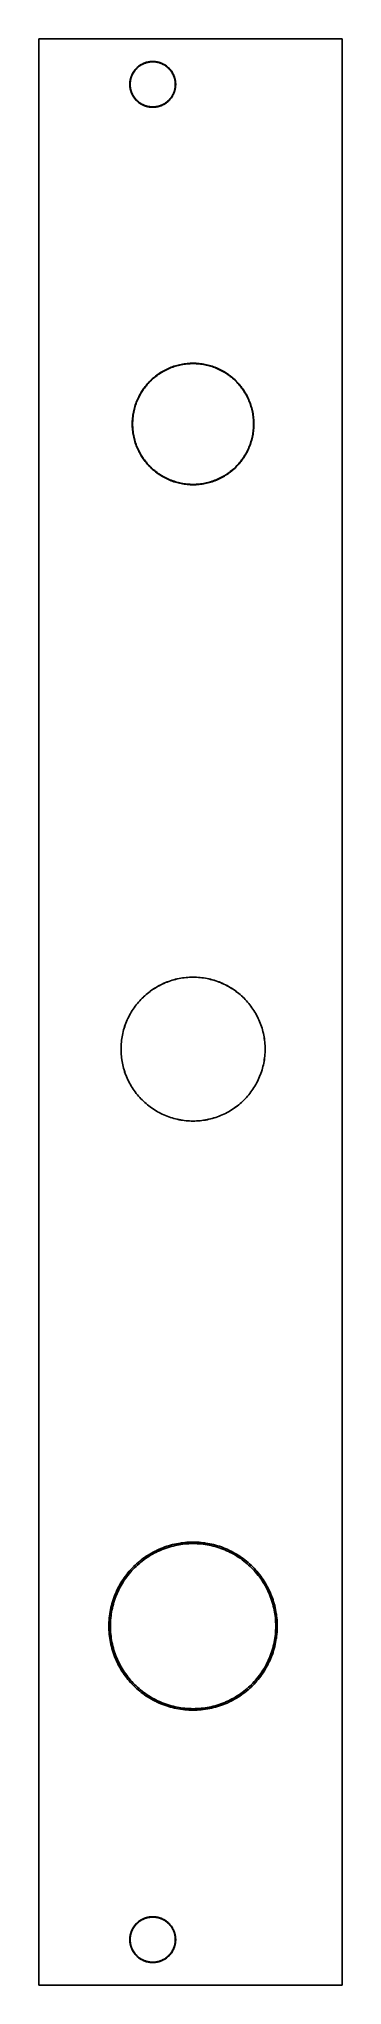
# Model space of a CAD drawing. Extents: x 1 to 21, y 9 to 138.
import ezdxf

# ---------------------------------------------------------------- set-up
doc = ezdxf.new("R2010")
doc.units = 0

msp = doc.modelspace()

# ---------------------------------------------------------------- linework, layer by layer
at = {"color": 34, "true_color": 0x008000}
for points in [[(1.397, 9.25398, 0), (21.37689, 9.25398, 0), (21.37689, 137.75411, 0), (1.397, 137.75411, 0), (1.397, 9.25398, 0)], [(8.87754, 136.26693, 0), (8.83869, 136.26592, 0), (8.79982, 136.26388, 0), (8.76096, 136.26083, 0), (8.72235, 136.25676, 0), (8.68349, 136.25169, 0), (8.67957, 136.25107, 0), (8.64516, 136.2456, 0), (8.64514, 136.2456, 0), (8.6412, 136.24497, 0), (8.60286, 136.23786, 0), (8.56476, 136.22998, 0), (8.52691, 136.22084, 0), (8.48931, 136.21094, 0), (8.45198, 136.20002, 0), (8.41489, 136.18808, 0), (8.37806, 136.17512, 0), (8.34174, 136.16115, 0), (8.30568, 136.14642, 0), (8.27012, 136.13067, 0), (8.23481, 136.11416, 0), (8.20002, 136.09664, 0), (8.19647, 136.09483, 0), (8.16219, 136.07629, 0), (8.12839, 136.05699, 0), (8.09512, 136.03666, 0), (8.06236, 136.01584, 0), (8.03011, 135.99374, 0), (7.99836, 135.97114, 0), (7.96737, 135.94751, 0), (7.93714, 135.92312, 0), (7.90717, 135.89797, 0), (7.87821, 135.87233, 0), (7.84977, 135.84566, 0), (7.82208, 135.81823, 0), (7.81927, 135.81541, 0), (7.79235, 135.78722, 0), (7.76593, 135.75852, 0), (7.74053, 135.72906, 0), (7.71564, 135.69909, 0), (7.69176, 135.66835, 0), (7.66865, 135.63711, 0), (7.6463, 135.60511, 0), (7.62496, 135.57259, 0), (7.60413, 135.53957, 0), (7.58457, 135.50604, 0), (7.56552, 135.47201, 0), (7.54749, 135.43746, 0), (7.54569, 135.43393, 0), (7.52867, 135.39886, 0), (7.51241, 135.36331, 0), (7.49717, 135.32749, 0), (7.48295, 135.29143, 0), (7.46949, 135.25486, 0), (7.45704, 135.21777, 0), (7.44561, 135.18069, 0), (7.4352, 135.1431, 0), (7.4258, 135.1055, 0), (7.41716, 135.0674, 0), (7.40954, 135.02905, 0), (7.40319, 134.9907, 0), (7.40257, 134.98677, 0), (7.39698, 134.94842, 0), (7.39241, 134.90956, 0), (7.38885, 134.87095, 0), (7.38632, 134.83209, 0), (7.38479, 134.79297, 0), (7.38428, 134.75411, 0), (7.38479, 134.71525, 0), (7.38632, 134.67613, 0), (7.38885, 134.63727, 0), (7.39241, 134.59866, 0), (7.39698, 134.5598, 0), (7.40257, 134.52144, 0), (7.40319, 134.51751, 0), (7.40954, 134.47916, 0), (7.41716, 134.44081, 0), (7.4258, 134.40271, 0), (7.4352, 134.36511, 0), (7.44561, 134.32753, 0), (7.45704, 134.29043, 0), (7.46949, 134.25335, 0), (7.48295, 134.21678, 0), (7.49717, 134.18071, 0), (7.51241, 134.1449, 0), (7.52867, 134.10934, 0), (7.54569, 134.07428, 0), (7.54749, 134.07075, 0), (7.56552, 134.0362, 0), (7.58457, 134.00217, 0), (7.60413, 133.96864, 0), (7.62496, 133.93562, 0), (7.6463, 133.90311, 0), (7.66865, 133.8711, 0), (7.69176, 133.83985, 0), (7.71564, 133.80913, 0), (7.74053, 133.77915, 0), (7.76593, 133.74968, 0), (7.79235, 133.72099, 0), (7.81927, 133.6928, 0), (7.82208, 133.68999, 0), (7.84977, 133.66255, 0), (7.87821, 133.63587, 0), (7.90717, 133.61023, 0), (7.93714, 133.58508, 0), (7.96737, 133.5607, 0), (7.99836, 133.53708, 0), (8.03011, 133.51446, 0), (8.06236, 133.49237, 0), (8.09512, 133.47155, 0), (8.12839, 133.45123, 0), (8.16219, 133.43192, 0), (8.19647, 133.41337, 0), (8.20002, 133.41157, 0), (8.23481, 133.39405, 0), (8.27012, 133.37754, 0), (8.30568, 133.36179, 0), (8.34174, 133.34706, 0), (8.37806, 133.33309, 0), (8.41489, 133.32014, 0), (8.45198, 133.3082, 0), (8.48931, 133.29728, 0), (8.52691, 133.28737, 0), (8.56476, 133.27823, 0), (8.60286, 133.27035, 0), (8.6412, 133.26324, 0), (8.67957, 133.25714, 0), (8.68349, 133.25652, 0), (8.72235, 133.25144, 0), (8.76096, 133.24738, 0), (8.79982, 133.24433, 0), (8.83869, 133.2423, 0), (8.87754, 133.24127, 0), (8.91666, 133.24127, 0), (8.95553, 133.2423, 0), (8.99438, 133.24433, 0), (9.03325, 133.24738, 0), (9.07185, 133.25144, 0), (9.11072, 133.25652, 0), (9.11464, 133.25714, 0), (9.153, 133.26324, 0), (9.19135, 133.27035, 0), (9.22945, 133.27823, 0), (9.2673, 133.28737, 0), (9.30489, 133.29728, 0), (9.34223, 133.3082, 0), (9.37931, 133.32014, 0), (9.41614, 133.33309, 0), (9.45247, 133.34706, 0), (9.48853, 133.36179, 0), (9.52408, 133.37754, 0), (9.5594, 133.39405, 0), (9.5942, 133.41157, 0), (9.59774, 133.41337, 0), (9.63203, 133.43192, 0), (9.66581, 133.45123, 0), (9.69908, 133.47155, 0), (9.73185, 133.49237, 0), (9.76411, 133.51446, 0), (9.79585, 133.53708, 0), (9.82685, 133.5607, 0), (9.85707, 133.58508, 0), (9.88704, 133.61023, 0), (9.916, 133.63587, 0), (9.94445, 133.66255, 0), (9.97213, 133.68999, 0), (9.97494, 133.6928, 0), (10.00187, 133.72099, 0), (10.02828, 133.74968, 0), (10.05368, 133.77915, 0), (10.07858, 133.80913, 0), (10.10244, 133.83985, 0), (10.12557, 133.8711, 0), (10.14791, 133.90311, 0), (10.16925, 133.93562, 0), (10.19008, 133.96864, 0), (10.20964, 134.00217, 0), (10.22869, 134.0362, 0), (10.24672, 134.07075, 0), (10.24853, 134.07428, 0), (10.26554, 134.10934, 0), (10.2818, 134.1449, 0), (10.29704, 134.18071, 0), (10.31127, 134.21678, 0), (10.32473, 134.25335, 0), (10.33717, 134.29043, 0), (10.34859, 134.32753, 0), (10.35901, 134.36511, 0), (10.36842, 134.40271, 0), (10.37705, 134.44081, 0), (10.38467, 134.47916, 0), (10.39101, 134.51751, 0), (10.39164, 134.52144, 0), (10.39723, 134.5598, 0), (10.4018, 134.59866, 0), (10.40536, 134.63727, 0), (10.4079, 134.67613, 0), (10.40942, 134.71525, 0), (10.40992, 134.75411, 0), (10.40942, 134.79297, 0), (10.4079, 134.83209, 0), (10.40536, 134.87095, 0), (10.4018, 134.90956, 0), (10.39723, 134.94842, 0), (10.39164, 134.98677, 0), (10.39101, 134.9907, 0), (10.38467, 135.02905, 0), (10.37705, 135.0674, 0), (10.36842, 135.1055, 0), (10.35901, 135.1431, 0), (10.34859, 135.18069, 0), (10.33717, 135.21777, 0), (10.32473, 135.25486, 0), (10.31127, 135.29143, 0), (10.29704, 135.32749, 0), (10.2818, 135.36331, 0), (10.26554, 135.39886, 0), (10.24853, 135.43393, 0), (10.24672, 135.43746, 0), (10.22869, 135.47201, 0), (10.20964, 135.50604, 0), (10.19008, 135.53957, 0), (10.16925, 135.57259, 0), (10.14791, 135.60511, 0), (10.12557, 135.63711, 0), (10.10244, 135.66835, 0), (10.07858, 135.69909, 0), (10.05368, 135.72906, 0), (10.02828, 135.75852, 0), (10.00187, 135.78722, 0), (9.97494, 135.81541, 0), (9.97213, 135.81823, 0), (9.94445, 135.84566, 0), (9.916, 135.87233, 0), (9.88704, 135.89797, 0), (9.85707, 135.92312, 0), (9.82685, 135.94751, 0), (9.79585, 135.97114, 0), (9.76411, 135.99374, 0), (9.73185, 136.01584, 0), (9.69908, 136.03666, 0), (9.66581, 136.05699, 0), (9.63203, 136.07629, 0), (9.59774, 136.09483, 0), (9.5942, 136.09664, 0), (9.5594, 136.11416, 0), (9.52408, 136.13067, 0), (9.48853, 136.14642, 0), (9.45247, 136.16115, 0), (9.41614, 136.17512, 0), (9.37931, 136.18808, 0), (9.34223, 136.20002, 0), (9.30489, 136.21094, 0), (9.2673, 136.22084, 0), (9.22945, 136.22998, 0), (9.19135, 136.23786, 0), (9.153, 136.24497, 0), (9.14908, 136.2456, 0), (9.14906, 136.2456, 0), (9.11464, 136.25107, 0), (9.11072, 136.25169, 0), (9.07185, 136.25676, 0), (9.03325, 136.26083, 0), (8.99438, 136.26388, 0), (8.95553, 136.26592, 0), (8.91666, 136.26693, 0), (8.87754, 136.26693, 0)], [(8.99438, 133.26973, 0), (8.95553, 133.2677, 0), (8.91666, 133.26668, 0), (8.87754, 133.26668, 0), (8.83869, 133.2677, 0), (8.79982, 133.26973, 0), (8.76096, 133.27278, 0), (8.72235, 133.27684, 0), (8.68349, 133.28192, 0), (8.68348, 133.28192, 0), (8.64906, 133.2874, 0), (8.6107, 133.29451, 0), (8.5726, 133.30238, 0), (8.53476, 133.31153, 0), (8.49717, 133.32143, 0), (8.45983, 133.33236, 0), (8.42275, 133.34429, 0), (8.38592, 133.35725, 0), (8.3496, 133.37122, 0), (8.31353, 133.38595, 0), (8.27797, 133.4017, 0), (8.24266, 133.4182, 0), (8.21097, 133.43417, 0), (8.17712, 133.45247, 0), (8.14333, 133.47178, 0), (8.11006, 133.4921, 0), (8.07729, 133.51292, 0), (8.04504, 133.53502, 0), (8.01329, 133.55762, 0), (7.9823, 133.58125, 0), (7.95207, 133.60563, 0), (7.9221, 133.63077, 0), (7.89314, 133.65643, 0), (7.8647, 133.6831, 0), (7.83937, 133.7082, 0), (7.8129, 133.73592, 0), (7.78648, 133.76462, 0), (7.76108, 133.79409, 0), (7.73619, 133.82406, 0), (7.71231, 133.85479, 0), (7.6892, 133.88603, 0), (7.66685, 133.91803, 0), (7.64551, 133.95055, 0), (7.62468, 133.98356, 0), (7.60512, 134.0171, 0), (7.58607, 134.05113, 0), (7.56921, 134.08344, 0), (7.55283, 134.11719, 0), (7.53657, 134.15275, 0), (7.52133, 134.18856, 0), (7.50711, 134.22462, 0), (7.49364, 134.26121, 0), (7.4812, 134.29829, 0), (7.46977, 134.33537, 0), (7.45935, 134.37297, 0), (7.44996, 134.41056, 0), (7.44132, 134.44865, 0), (7.4337, 134.48701, 0), (7.42775, 134.52298, 0), (7.42238, 134.5598, 0), (7.41781, 134.59866, 0), (7.41425, 134.63727, 0), (7.41171, 134.67613, 0), (7.41019, 134.71525, 0), (7.40968, 134.75411, 0), (7.41019, 134.79297, 0), (7.41171, 134.83209, 0), (7.41425, 134.87095, 0), (7.41781, 134.90956, 0), (7.42238, 134.94842, 0), (7.42776, 134.9853, 0), (7.4337, 135.0212, 0), (7.44132, 135.05955, 0), (7.44996, 135.09764, 0), (7.45935, 135.13525, 0), (7.46977, 135.17284, 0), (7.4812, 135.20992, 0), (7.49364, 135.247, 0), (7.50711, 135.28358, 0), (7.52133, 135.31965, 0), (7.53657, 135.35546, 0), (7.55283, 135.39102, 0), (7.5692, 135.42477, 0), (7.58607, 135.45707, 0), (7.60512, 135.49112, 0), (7.62468, 135.52464, 0), (7.64551, 135.55766, 0), (7.66685, 135.59018, 0), (7.6892, 135.62217, 0), (7.71231, 135.65342, 0), (7.73619, 135.68416, 0), (7.76108, 135.71413, 0), (7.78648, 135.74359, 0), (7.8129, 135.77229, 0), (7.83936, 135.8, 0), (7.8647, 135.82511, 0), (7.89314, 135.85178, 0), (7.9221, 135.87743, 0), (7.95207, 135.90258, 0), (7.9823, 135.92696, 0), (8.01329, 135.95059, 0), (8.04504, 135.97318, 0), (8.07729, 135.99529, 0), (8.11006, 136.01612, 0), (8.14333, 136.03644, 0), (8.17712, 136.05573, 0), (8.21124, 136.07418, 0), (8.24266, 136.09001, 0), (8.27797, 136.10651, 0), (8.31353, 136.12226, 0), (8.3496, 136.137, 0), (8.38592, 136.15097, 0), (8.42275, 136.16391, 0), (8.45983, 136.17586, 0), (8.49717, 136.18678, 0), (8.53476, 136.19668, 0), (8.5726, 136.20583, 0), (8.6107, 136.21369, 0), (8.64906, 136.22082, 0), (8.68363, 136.22631, 0), (8.72235, 136.23137, 0), (8.76096, 136.23543, 0), (8.79982, 136.23848, 0), (8.83869, 136.24052, 0), (8.87754, 136.24153, 0), (8.91666, 136.24153, 0), (8.95553, 136.24052, 0), (8.99438, 136.23848, 0), (9.03325, 136.23543, 0), (9.07185, 136.23137, 0), (9.11063, 136.2263, 0), (9.14514, 136.22082, 0), (9.1835, 136.21369, 0), (9.2216, 136.20583, 0), (9.25944, 136.19668, 0), (9.29704, 136.18678, 0), (9.33438, 136.17586, 0), (9.37146, 136.16391, 0), (9.40828, 136.15097, 0), (9.44462, 136.137, 0), (9.48068, 136.12226, 0), (9.51624, 136.10651, 0), (9.55155, 136.09001, 0), (9.58299, 136.07417, 0), (9.6171, 136.05573, 0), (9.65088, 136.03644, 0), (9.68415, 136.01612, 0), (9.71692, 135.99529, 0), (9.74918, 135.97318, 0), (9.78093, 135.95059, 0), (9.81192, 135.92696, 0), (9.84214, 135.90258, 0), (9.8721, 135.87743, 0), (9.90107, 135.85178, 0), (9.92952, 135.82511, 0), (9.95484, 135.80002, 0), (9.98132, 135.77229, 0), (10.00773, 135.74359, 0), (10.03313, 135.71413, 0), (10.05803, 135.68416, 0), (10.08189, 135.65342, 0), (10.10502, 135.62217, 0), (10.12737, 135.59018, 0), (10.1487, 135.55766, 0), (10.16953, 135.52464, 0), (10.18909, 135.49112, 0), (10.20814, 135.45707, 0), (10.22501, 135.42476, 0), (10.24139, 135.39102, 0), (10.25764, 135.35546, 0), (10.27288, 135.31965, 0), (10.28711, 135.28358, 0), (10.30057, 135.247, 0), (10.31302, 135.20992, 0), (10.32445, 135.17284, 0), (10.33486, 135.13525, 0), (10.34426, 135.09764, 0), (10.35289, 135.05955, 0), (10.36051, 135.0212, 0), (10.36645, 134.98532, 0), (10.37182, 134.94842, 0), (10.3764, 134.90956, 0), (10.37996, 134.87095, 0), (10.3825, 134.83209, 0), (10.38402, 134.79297, 0), (10.38453, 134.75411, 0), (10.38402, 134.71525, 0), (10.3825, 134.67613, 0), (10.37996, 134.63727, 0), (10.3764, 134.59866, 0), (10.37182, 134.5598, 0), (10.36646, 134.52296, 0), (10.36051, 134.48701, 0), (10.35289, 134.44865, 0), (10.34426, 134.41056, 0), (10.33486, 134.37297, 0), (10.32445, 134.33537, 0), (10.31302, 134.29829, 0), (10.30057, 134.26121, 0), (10.28711, 134.22462, 0), (10.27288, 134.18856, 0), (10.25764, 134.15275, 0), (10.24139, 134.11719, 0), (10.225, 134.08345, 0), (10.20814, 134.05113, 0), (10.18909, 134.0171, 0), (10.16953, 133.98356, 0), (10.1487, 133.95055, 0), (10.12737, 133.91803, 0), (10.10502, 133.88603, 0), (10.08189, 133.85479, 0), (10.05803, 133.82406, 0), (10.03313, 133.79409, 0), (10.00773, 133.76462, 0), (9.98132, 133.73592, 0), (9.95483, 133.70819, 0), (9.92952, 133.6831, 0), (9.90107, 133.65643, 0), (9.8721, 133.63077, 0), (9.84214, 133.60563, 0), (9.81192, 133.58125, 0), (9.78093, 133.55762, 0), (9.74918, 133.53502, 0), (9.71692, 133.51292, 0), (9.68415, 133.4921, 0), (9.65088, 133.47178, 0), (9.6171, 133.45247, 0), (9.58326, 133.43418, 0), (9.55155, 133.4182, 0), (9.51624, 133.4017, 0), (9.48068, 133.38595, 0), (9.44462, 133.37122, 0), (9.40828, 133.35725, 0), (9.37146, 133.34429, 0), (9.33438, 133.33236, 0), (9.29704, 133.32143, 0), (9.25944, 133.31153, 0), (9.2216, 133.30238, 0), (9.1835, 133.29451, 0), (9.14514, 133.2874, 0), (9.11074, 133.28192, 0), (9.11072, 133.28192, 0), (9.07185, 133.27684, 0), (9.03325, 133.27278, 0), (8.99438, 133.26973, 0)], [(11.45895, 116.34038, 0), (11.36065, 116.33682, 0), (11.26286, 116.33072, 0), (11.16482, 116.32234, 0), (11.06728, 116.31168, 0), (10.97, 116.29847, 0), (10.96608, 116.29785, 0), (10.8693, 116.2821, 0), (10.77278, 116.26406, 0), (10.67677, 116.24374, 0), (10.58127, 116.22114, 0), (10.48627, 116.19625, 0), (10.39204, 116.16881, 0), (10.29831, 116.1391, 0), (10.2056, 116.10709, 0), (10.1134, 116.07306, 0), (10.02247, 116.03648, 0), (9.93204, 115.99787, 0), (9.84289, 115.95698, 0), (9.75475, 115.9138, 0), (9.75121, 115.91199, 0), (9.66383, 115.86678, 0), (9.57798, 115.81954, 0), (9.49315, 115.77026, 0), (9.40958, 115.7187, 0), (9.32728, 115.66511, 0), (9.24626, 115.60948, 0), (9.16676, 115.55208, 0), (9.08852, 115.49264, 0), (9.01207, 115.43117, 0), (8.93689, 115.36818, 0), (8.86323, 115.3029, 0), (8.79134, 115.2361, 0), (8.72099, 115.16777, 0), (8.71818, 115.16496, 0), (8.64985, 115.09461, 0), (8.58305, 115.02272, 0), (8.51777, 114.94906, 0), (8.45478, 114.87388, 0), (8.39331, 114.79743, 0), (8.33386, 114.71919, 0), (8.27647, 114.63969, 0), (8.22084, 114.55867, 0), (8.16724, 114.47637, 0), (8.11569, 114.3928, 0), (8.0664, 114.30797, 0), (8.01917, 114.22212, 0), (7.97396, 114.13474, 0), (7.97215, 114.1312, 0), (7.92897, 114.04306, 0), (7.88808, 113.95391, 0), (7.84947, 113.86348, 0), (7.81289, 113.77255, 0), (7.77886, 113.68035, 0), (7.74685, 113.58764, 0), (7.71714, 113.49391, 0), (7.6897, 113.39968, 0), (7.66481, 113.30468, 0), (7.64221, 113.20918, 0), (7.62189, 113.11317, 0), (7.60385, 113.01665, 0), (7.5881, 112.91987, 0), (7.58748, 112.91595, 0), (7.57428, 112.81867, 0), (7.56361, 112.72113, 0), (7.55523, 112.62309, 0), (7.54913, 112.5253, 0), (7.54557, 112.427, 0), (7.5443, 112.32895, 0), (7.54557, 112.23091, 0), (7.54913, 112.13261, 0), (7.55523, 112.03482, 0), (7.56361, 111.93678, 0), (7.57428, 111.83924, 0), (7.58748, 111.74196, 0), (7.5881, 111.73804, 0), (7.60385, 111.64126, 0), (7.62189, 111.54474, 0), (7.64221, 111.44873, 0), (7.66481, 111.35323, 0), (7.6897, 111.25823, 0), (7.71714, 111.164, 0), (7.74685, 111.07027, 0), (7.77886, 110.97756, 0), (7.81289, 110.88536, 0), (7.84947, 110.79443, 0), (7.88808, 110.704, 0), (7.92897, 110.61485, 0), (7.97215, 110.52671, 0), (7.97396, 110.52317, 0), (8.01917, 110.43579, 0), (8.0664, 110.34994, 0), (8.11569, 110.26511, 0), (8.16724, 110.18154, 0), (8.22084, 110.09924, 0), (8.27647, 110.01822, 0), (8.33386, 109.93872, 0), (8.39331, 109.86048, 0), (8.45478, 109.78403, 0), (8.51777, 109.70885, 0), (8.58305, 109.63519, 0), (8.64985, 109.5633, 0), (8.71818, 109.49295, 0), (8.72099, 109.49014, 0), (8.79134, 109.42181, 0), (8.86323, 109.35501, 0), (8.93689, 109.28973, 0), (9.01207, 109.22674, 0), (9.08852, 109.16527, 0), (9.16676, 109.10583, 0), (9.24626, 109.04843, 0), (9.32728, 108.9928, 0), (9.40958, 108.93921, 0), (9.49315, 108.88765, 0), (9.57798, 108.83837, 0), (9.66383, 108.79113, 0), (9.75121, 108.74592, 0), (9.75475, 108.74411, 0), (9.84289, 108.70093, 0), (9.93204, 108.66004, 0), (10.02247, 108.62143, 0), (10.1134, 108.58485, 0), (10.2056, 108.55082, 0), (10.29831, 108.51881, 0), (10.39204, 108.4891, 0), (10.48627, 108.46166, 0), (10.58127, 108.43677, 0), (10.67677, 108.41417, 0), (10.77278, 108.39385, 0), (10.8693, 108.37581, 0), (10.96608, 108.36006, 0), (10.97, 108.35944, 0), (11.06728, 108.34624, 0), (11.16482, 108.33557, 0), (11.26286, 108.32718, 0), (11.36065, 108.32109, 0), (11.45895, 108.31753, 0), (11.557, 108.31626, 0), (11.65504, 108.31753, 0), (11.75334, 108.32109, 0), (11.85113, 108.32718, 0), (11.94917, 108.33557, 0), (12.04671, 108.34624, 0), (12.14399, 108.35944, 0), (12.14791, 108.36006, 0), (12.24469, 108.37581, 0), (12.34121, 108.39385, 0), (12.43722, 108.41417, 0), (12.53272, 108.43677, 0), (12.62772, 108.46166, 0), (12.72195, 108.4891, 0), (12.81568, 108.51881, 0), (12.90839, 108.55082, 0), (13.00059, 108.58485, 0), (13.09152, 108.62143, 0), (13.18195, 108.66004, 0), (13.2711, 108.70093, 0), (13.35924, 108.74411, 0), (13.36278, 108.74592, 0), (13.45016, 108.79113, 0), (13.53601, 108.83837, 0), (13.62084, 108.88765, 0), (13.70441, 108.93921, 0), (13.78671, 108.9928, 0), (13.86773, 109.04843, 0), (13.94723, 109.10583, 0), (14.02547, 109.16527, 0), (14.10192, 109.22674, 0), (14.1771, 109.28973, 0), (14.25076, 109.35501, 0), (14.32265, 109.42181, 0), (14.393, 109.49014, 0), (14.39581, 109.49295, 0), (14.46414, 109.5633, 0), (14.53094, 109.63519, 0), (14.59622, 109.70885, 0), (14.65921, 109.78403, 0), (14.72068, 109.86048, 0), (14.78012, 109.93872, 0), (14.83752, 110.01822, 0), (14.89315, 110.09924, 0), (14.94674, 110.18154, 0), (14.9983, 110.26511, 0), (15.04758, 110.34994, 0), (15.09482, 110.43579, 0), (15.14003, 110.52317, 0), (15.14184, 110.52671, 0), (15.18502, 110.61485, 0), (15.22591, 110.704, 0), (15.26452, 110.79443, 0), (15.3011, 110.88536, 0), (15.33513, 110.97756, 0), (15.36714, 111.07027, 0), (15.39685, 111.164, 0), (15.42429, 111.25823, 0), (15.44918, 111.35323, 0), (15.47178, 111.44873, 0), (15.4921, 111.54474, 0), (15.51014, 111.64126, 0), (15.52589, 111.73804, 0), (15.52651, 111.74196, 0), (15.53972, 111.83924, 0), (15.55038, 111.93678, 0), (15.55877, 112.03482, 0), (15.56486, 112.13261, 0), (15.56842, 112.23091, 0), (15.56969, 112.32895, 0), (15.56842, 112.427, 0), (15.56486, 112.5253, 0), (15.55877, 112.62309, 0), (15.55038, 112.72113, 0), (15.53972, 112.81867, 0), (15.52651, 112.91595, 0), (15.52589, 112.91987, 0), (15.51014, 113.01665, 0), (15.4921, 113.11317, 0), (15.47178, 113.20918, 0), (15.44918, 113.30468, 0), (15.42429, 113.39968, 0), (15.39685, 113.49391, 0), (15.36714, 113.58764, 0), (15.33513, 113.68035, 0), (15.3011, 113.77255, 0), (15.26452, 113.86348, 0), (15.22591, 113.95391, 0), (15.18502, 114.04306, 0), (15.14184, 114.1312, 0), (15.14003, 114.13474, 0), (15.09482, 114.22212, 0), (15.04758, 114.30797, 0), (14.9983, 114.3928, 0), (14.94674, 114.47637, 0), (14.89315, 114.55867, 0), (14.83752, 114.63969, 0), (14.78012, 114.71919, 0), (14.72068, 114.79743, 0), (14.65921, 114.87388, 0), (14.59622, 114.94906, 0), (14.53094, 115.02272, 0), (14.46414, 115.09461, 0), (14.39581, 115.16496, 0), (14.393, 115.16777, 0), (14.32265, 115.2361, 0), (14.25076, 115.3029, 0), (14.1771, 115.36818, 0), (14.10192, 115.43117, 0), (14.02547, 115.49264, 0), (13.94723, 115.55208, 0), (13.86773, 115.60948, 0), (13.78671, 115.66511, 0), (13.70441, 115.7187, 0), (13.62084, 115.77026, 0), (13.53601, 115.81954, 0), (13.45016, 115.86678, 0), (13.36278, 115.91199, 0), (13.35924, 115.9138, 0), (13.2711, 115.95698, 0), (13.18195, 115.99787, 0), (13.09152, 116.03648, 0), (13.00059, 116.07306, 0), (12.90839, 116.10709, 0), (12.81568, 116.1391, 0), (12.72195, 116.16881, 0), (12.62772, 116.19625, 0), (12.53272, 116.22114, 0), (12.43722, 116.24374, 0), (12.34121, 116.26406, 0), (12.24469, 116.2821, 0), (12.14791, 116.29785, 0), (12.14399, 116.29847, 0), (12.04671, 116.31168, 0), (11.94917, 116.32234, 0), (11.85113, 116.33072, 0), (11.75334, 116.33682, 0), (11.65504, 116.34038, 0), (11.557, 116.34165, 0), (11.45895, 116.34038, 0)], [(11.75334, 108.34649, 0), (11.65504, 108.34293, 0), (11.557, 108.34166, 0), (11.45895, 108.34293, 0), (11.36065, 108.34649, 0), (11.26286, 108.35258, 0), (11.16482, 108.36097, 0), (11.06728, 108.37163, 0), (10.97073, 108.38474, 0), (10.87715, 108.39997, 0), (10.78063, 108.418, 0), (10.68462, 108.43832, 0), (10.58912, 108.46093, 0), (10.49412, 108.48582, 0), (10.39988, 108.51325, 0), (10.30616, 108.54297, 0), (10.21345, 108.57498, 0), (10.12125, 108.60901, 0), (10.03032, 108.64559, 0), (9.93989, 108.6842, 0), (9.85074, 108.72509, 0), (9.76375, 108.76771, 0), (9.67876, 108.81168, 0), (9.59291, 108.85892, 0), (9.50808, 108.9082, 0), (9.42451, 108.95976, 0), (9.34221, 109.01335, 0), (9.26118, 109.06898, 0), (9.18169, 109.12638, 0), (9.10345, 109.18582, 0), (9.02699, 109.24729, 0), (8.95182, 109.31028, 0), (8.87815, 109.37556, 0), (8.80627, 109.44236, 0), (8.73735, 109.50931, 0), (8.6704, 109.57823, 0), (8.6036, 109.65012, 0), (8.53832, 109.72378, 0), (8.47533, 109.79896, 0), (8.41386, 109.87541, 0), (8.35441, 109.95365, 0), (8.29702, 110.03315, 0), (8.24139, 110.11417, 0), (8.18779, 110.19647, 0), (8.13624, 110.28004, 0), (8.08696, 110.36487, 0), (8.03972, 110.45072, 0), (7.99575, 110.53571, 0), (7.95313, 110.6227, 0), (7.91224, 110.71185, 0), (7.87363, 110.80228, 0), (7.83705, 110.89321, 0), (7.80302, 110.98541, 0), (7.77101, 111.07812, 0), (7.74129, 111.17185, 0), (7.71386, 111.26608, 0), (7.68897, 111.36108, 0), (7.66636, 111.45658, 0), (7.64604, 111.55259, 0), (7.62801, 111.64911, 0), (7.61278, 111.74268, 0), (7.59968, 111.83924, 0), (7.58901, 111.93678, 0), (7.58062, 112.03482, 0), (7.57453, 112.13261, 0), (7.57097, 112.23091, 0), (7.5697, 112.32895, 0), (7.57097, 112.427, 0), (7.57453, 112.5253, 0), (7.58062, 112.62309, 0), (7.58901, 112.72113, 0), (7.59968, 112.81867, 0), (7.61278, 112.91523, 0), (7.62801, 113.0088, 0), (7.64604, 113.10532, 0), (7.66636, 113.20133, 0), (7.68897, 113.29683, 0), (7.71386, 113.39183, 0), (7.74129, 113.48606, 0), (7.77101, 113.57979, 0), (7.80302, 113.6725, 0), (7.83705, 113.7647, 0), (7.87363, 113.85563, 0), (7.91224, 113.94606, 0), (7.95313, 114.03521, 0), (7.99575, 114.1222, 0), (8.03972, 114.20719, 0), (8.08696, 114.29304, 0), (8.13624, 114.37787, 0), (8.18779, 114.46144, 0), (8.24139, 114.54374, 0), (8.29702, 114.62476, 0), (8.35441, 114.70426, 0), (8.41386, 114.7825, 0), (8.47533, 114.85895, 0), (8.53832, 114.93413, 0), (8.6036, 115.00779, 0), (8.6704, 115.07968, 0), (8.73735, 115.1486, 0), (8.80627, 115.21555, 0), (8.87815, 115.28235, 0), (8.95182, 115.34763, 0), (9.02699, 115.41062, 0), (9.10345, 115.47209, 0), (9.18169, 115.53153, 0), (9.26118, 115.58893, 0), (9.34221, 115.64456, 0), (9.42451, 115.69815, 0), (9.50808, 115.74971, 0), (9.59291, 115.79899, 0), (9.67876, 115.84623, 0), (9.76375, 115.8902, 0), (9.85074, 115.93282, 0), (9.93989, 115.97371, 0), (10.03032, 116.01232, 0), (10.12125, 116.0489, 0), (10.21345, 116.08293, 0), (10.30616, 116.11494, 0), (10.39988, 116.14466, 0), (10.49412, 116.17209, 0), (10.58912, 116.19698, 0), (10.68462, 116.21959, 0), (10.78063, 116.23991, 0), (10.87715, 116.25794, 0), (10.97073, 116.27317, 0), (11.06728, 116.28628, 0), (11.16482, 116.29694, 0), (11.26286, 116.30532, 0), (11.36065, 116.31142, 0), (11.45895, 116.31498, 0), (11.557, 116.31625, 0), (11.65504, 116.31498, 0), (11.75334, 116.31142, 0), (11.85113, 116.30532, 0), (11.94917, 116.29694, 0), (12.04671, 116.28628, 0), (12.14326, 116.27317, 0), (12.23684, 116.25794, 0), (12.33336, 116.23991, 0), (12.42937, 116.21959, 0), (12.52487, 116.19698, 0), (12.61987, 116.17209, 0), (12.7141, 116.14466, 0), (12.80783, 116.11494, 0), (12.90054, 116.08293, 0), (12.99274, 116.0489, 0), (13.08367, 116.01232, 0), (13.1741, 115.97371, 0), (13.26325, 115.93282, 0), (13.35024, 115.8902, 0), (13.43523, 115.84623, 0), (13.52108, 115.79899, 0), (13.60591, 115.74971, 0), (13.68948, 115.69815, 0), (13.77178, 115.64456, 0), (13.8528, 115.58893, 0), (13.9323, 115.53153, 0), (14.01054, 115.47209, 0), (14.08699, 115.41062, 0), (14.16217, 115.34763, 0), (14.23583, 115.28235, 0), (14.30772, 115.21555, 0), (14.37664, 115.1486, 0), (14.44359, 115.07968, 0), (14.51039, 115.00779, 0), (14.57567, 114.93413, 0), (14.63866, 114.85895, 0), (14.70013, 114.7825, 0), (14.75957, 114.70426, 0), (14.81697, 114.62476, 0), (14.8726, 114.54374, 0), (14.92619, 114.46144, 0), (14.97775, 114.37787, 0), (15.02703, 114.29304, 0), (15.07427, 114.20719, 0), (15.11824, 114.1222, 0), (15.16086, 114.03521, 0), (15.20175, 113.94606, 0), (15.24036, 113.85563, 0), (15.27694, 113.7647, 0), (15.31097, 113.6725, 0), (15.34298, 113.57979, 0), (15.3727, 113.48606, 0), (15.40013, 113.39183, 0), (15.42502, 113.29683, 0), (15.44763, 113.20133, 0), (15.46795, 113.10532, 0), (15.48598, 113.0088, 0), (15.50121, 112.91523, 0), (15.51431, 112.81867, 0), (15.52498, 112.72113, 0), (15.53336, 112.62309, 0), (15.53946, 112.5253, 0), (15.54302, 112.427, 0), (15.54429, 112.32895, 0), (15.54302, 112.23091, 0), (15.53946, 112.13261, 0), (15.53336, 112.03482, 0), (15.52498, 111.93678, 0), (15.51431, 111.83924, 0), (15.50121, 111.74268, 0), (15.48598, 111.64911, 0), (15.46795, 111.55259, 0), (15.44763, 111.45658, 0), (15.42502, 111.36108, 0), (15.40013, 111.26608, 0), (15.3727, 111.17185, 0), (15.34298, 111.07812, 0), (15.31097, 110.98541, 0), (15.27694, 110.89321, 0), (15.24036, 110.80228, 0), (15.20175, 110.71185, 0), (15.16086, 110.6227, 0), (15.11824, 110.53571, 0), (15.07427, 110.45072, 0), (15.02703, 110.36487, 0), (14.97775, 110.28004, 0), (14.92619, 110.19647, 0), (14.8726, 110.11417, 0), (14.81697, 110.03315, 0), (14.75957, 109.95365, 0), (14.70013, 109.87541, 0), (14.63866, 109.79896, 0), (14.57567, 109.72378, 0), (14.51039, 109.65012, 0), (14.44359, 109.57823, 0), (14.37664, 109.50931, 0), (14.30772, 109.44236, 0), (14.23583, 109.37556, 0), (14.16217, 109.31028, 0), (14.08699, 109.24729, 0), (14.01054, 109.18582, 0), (13.9323, 109.12638, 0), (13.8528, 109.06898, 0), (13.77178, 109.01335, 0), (13.68948, 108.95976, 0), (13.60591, 108.9082, 0), (13.52108, 108.85892, 0), (13.43523, 108.81168, 0), (13.35024, 108.76771, 0), (13.26325, 108.72509, 0), (13.1741, 108.6842, 0), (13.08367, 108.64559, 0), (12.99274, 108.60901, 0), (12.90054, 108.57498, 0), (12.80783, 108.54297, 0), (12.7141, 108.51325, 0), (12.61987, 108.48582, 0), (12.52487, 108.46093, 0), (12.42937, 108.43832, 0), (12.33336, 108.418, 0), (12.23684, 108.39997, 0), (12.14326, 108.38474, 0), (12.04671, 108.37163, 0), (11.94917, 108.36097, 0), (11.85113, 108.35258, 0), (11.75334, 108.34649, 0)], [(11.44041, 75.80376, 0), (11.32382, 75.79944, 0), (11.20749, 75.79233, 0), (11.09141, 75.78242, 0), (10.97559, 75.76947, 0), (10.86002, 75.75397, 0), (10.85963, 75.75391, 0), (10.74456, 75.73537, 0), (10.63001, 75.71402, 0), (10.51596, 75.68989, 0), (10.40243, 75.66298, 0), (10.28965, 75.63326, 0), (10.17764, 75.60075, 0), (10.06664, 75.56543, 0), (9.9564, 75.52759, 0), (9.84718, 75.48694, 0), (9.73872, 75.44352, 0), (9.63179, 75.3978, 0), (9.52562, 75.34929, 0), (9.52525, 75.34911, 0), (9.42097, 75.29798, 0), (9.42062, 75.29779, 0), (9.31697, 75.2442, 0), (9.21488, 75.18782, 0), (9.11429, 75.12914, 0), (9.01498, 75.06818, 0), (8.91719, 75.00443, 0), (8.82118, 74.93864, 0), (8.72669, 74.87032, 0), (8.63397, 74.7997, 0), (8.54279, 74.72681, 0), (8.45364, 74.65188, 0), (8.36626, 74.57465, 0), (8.28092, 74.49516, 0), (8.19735, 74.41388, 0), (8.19707, 74.4136, 0), (8.11579, 74.33002, 0), (8.03628, 74.24469, 0), (7.95907, 74.15731, 0), (7.88414, 74.06816, 0), (7.81125, 73.97696, 0), (7.74063, 73.88426, 0), (7.67231, 73.78977, 0), (7.60652, 73.69376, 0), (7.54277, 73.59596, 0), (7.48181, 73.49666, 0), (7.42313, 73.39606, 0), (7.36675, 73.29397, 0), (7.31315, 73.19033, 0), (7.31297, 73.18998, 0), (7.26166, 73.08533, 0), (7.21315, 72.97915, 0), (7.16743, 72.87223, 0), (7.124, 72.76376, 0), (7.08336, 72.65455, 0), (7.04551, 72.54431, 0), (7.0102, 72.43331, 0), (6.97769, 72.32129, 0), (6.94797, 72.20851, 0), (6.92105, 72.09499, 0), (6.89692, 71.98094, 0), (6.87558, 71.86639, 0), (6.87552, 71.86599, 0), (6.85704, 71.75132, 0), (6.85698, 71.75093, 0), (6.84148, 71.63536, 0), (6.82853, 71.51954, 0), (6.81863, 71.40346, 0), (6.81151, 71.28713, 0), (6.8072, 71.17054, 0), (6.80567, 71.05396, 0), (6.8072, 70.93737, 0), (6.81151, 70.82078, 0), (6.81863, 70.70444, 0), (6.82853, 70.58837, 0), (6.84148, 70.47255, 0), (6.85698, 70.35697, 0), (6.85704, 70.35659, 0), (6.87558, 70.24151, 0), (6.89692, 70.12697, 0), (6.92105, 70.01291, 0), (6.94797, 69.89939, 0), (6.97769, 69.78661, 0), (7.0102, 69.6746, 0), (7.04551, 69.56359, 0), (7.08336, 69.45336, 0), (7.124, 69.34414, 0), (7.16743, 69.23568, 0), (7.21315, 69.12875, 0), (7.26166, 69.02258, 0), (7.26184, 69.02222, 0), (7.31297, 68.91793, 0), (7.31315, 68.91758, 0), (7.36675, 68.81394, 0), (7.42313, 68.71183, 0), (7.48181, 68.61125, 0), (7.54277, 68.51194, 0), (7.60652, 68.41415, 0), (7.67231, 68.31814, 0), (7.74063, 68.22365, 0), (7.81125, 68.13094, 0), (7.88414, 68.03975, 0), (7.95907, 67.95059, 0), (8.03628, 67.86322, 0), (8.11579, 67.77788, 0), (8.19707, 67.69431, 0), (8.19735, 67.69403, 0), (8.28092, 67.61275, 0), (8.36626, 67.53324, 0), (8.45364, 67.45603, 0), (8.54279, 67.3811, 0), (8.63397, 67.30821, 0), (8.72669, 67.23759, 0), (8.82118, 67.16927, 0), (8.91719, 67.10348, 0), (9.01498, 67.03973, 0), (9.11429, 66.97877, 0), (9.21488, 66.92009, 0), (9.31697, 66.86371, 0), (9.42062, 66.8101, 0), (9.42097, 66.80992, 0), (9.52562, 66.75861, 0), (9.63179, 66.71011, 0), (9.73872, 66.66439, 0), (9.84718, 66.62096, 0), (9.9564, 66.58032, 0), (10.06664, 66.54246, 0), (10.17764, 66.50716, 0), (10.28965, 66.47465, 0), (10.40243, 66.44493, 0), (10.51596, 66.418, 0), (10.63001, 66.39388, 0), (10.74456, 66.37254, 0), (10.85963, 66.354, 0), (10.86002, 66.35393, 0), (10.97559, 66.33844, 0), (11.09141, 66.32549, 0), (11.20749, 66.31558, 0), (11.32382, 66.30847, 0), (11.44041, 66.30416, 0), (11.557, 66.30262, 0), (11.67358, 66.30416, 0), (11.79017, 66.30847, 0), (11.9065, 66.31558, 0), (12.02258, 66.32549, 0), (12.1384, 66.33844, 0), (12.25397, 66.35393, 0), (12.25436, 66.354, 0), (12.36943, 66.37254, 0), (12.48398, 66.39388, 0), (12.59803, 66.418, 0), (12.71156, 66.44493, 0), (12.82434, 66.47465, 0), (12.93635, 66.50716, 0), (13.04735, 66.54246, 0), (13.15759, 66.58032, 0), (13.26681, 66.62096, 0), (13.37527, 66.66439, 0), (13.4822, 66.71011, 0), (13.58837, 66.75861, 0), (13.69302, 66.80992, 0), (13.69337, 66.8101, 0), (13.79701, 66.86371, 0), (13.89911, 66.92009, 0), (13.9997, 66.97877, 0), (14.09901, 67.03973, 0), (14.1968, 67.10348, 0), (14.29281, 67.16927, 0), (14.3873, 67.23759, 0), (14.48001, 67.30821, 0), (14.5712, 67.3811, 0), (14.66035, 67.45603, 0), (14.74773, 67.53324, 0), (14.83307, 67.61275, 0), (14.91664, 67.69403, 0), (14.91692, 67.69431, 0), (14.9982, 67.77788, 0), (15.0777, 67.86322, 0), (15.15492, 67.95059, 0), (15.22985, 68.03975, 0), (15.30274, 68.13094, 0), (15.37336, 68.22365, 0), (15.44168, 68.31814, 0), (15.50747, 68.41415, 0), (15.57122, 68.51194, 0), (15.63218, 68.61125, 0), (15.69086, 68.71183, 0), (15.74724, 68.81394, 0), (15.80084, 68.91758, 0), (15.80102, 68.91793, 0), (15.85215, 69.02222, 0), (15.85233, 69.02258, 0), (15.90084, 69.12875, 0), (15.94656, 69.23568, 0), (15.98999, 69.34414, 0), (16.03062, 69.45336, 0), (16.06848, 69.56359, 0), (16.10379, 69.6746, 0), (16.13629, 69.78661, 0), (16.16602, 69.89939, 0), (16.19294, 70.01291, 0), (16.21707, 70.12697, 0), (16.2384, 70.24151, 0), (16.23847, 70.24191, 0), (16.23847, 70.24193, 0), (16.25695, 70.35659, 0), (16.25701, 70.35697, 0), (16.27251, 70.47255, 0), (16.28546, 70.58837, 0), (16.29535, 70.70444, 0), (16.30248, 70.82078, 0), (16.3068, 70.93737, 0), (16.30831, 71.05396, 0), (16.3068, 71.17054, 0), (16.30248, 71.28713, 0), (16.29535, 71.40346, 0), (16.28546, 71.51954, 0), (16.27251, 71.63536, 0), (16.25701, 71.75093, 0), (16.25695, 71.75132, 0), (16.23847, 71.86597, 0), (16.23847, 71.86599, 0), (16.2384, 71.86639, 0), (16.21707, 71.98094, 0), (16.19294, 72.09499, 0), (16.16602, 72.20851, 0), (16.13629, 72.32129, 0), (16.10379, 72.43331, 0), (16.06848, 72.54431, 0), (16.03062, 72.65455, 0), (15.98999, 72.76376, 0), (15.94656, 72.87223, 0), (15.90084, 72.97915, 0), (15.85233, 73.08533, 0), (15.80102, 73.18998, 0), (15.80084, 73.19033, 0), (15.74724, 73.29397, 0), (15.69086, 73.39606, 0), (15.63218, 73.49666, 0), (15.57122, 73.59596, 0), (15.50747, 73.69376, 0), (15.44168, 73.78977, 0), (15.37336, 73.88426, 0), (15.30274, 73.97696, 0), (15.22985, 74.06816, 0), (15.15492, 74.15731, 0), (15.0777, 74.24469, 0), (14.9982, 74.33002, 0), (14.91692, 74.4136, 0), (14.91664, 74.41388, 0), (14.83307, 74.49516, 0), (14.74773, 74.57465, 0), (14.66035, 74.65188, 0), (14.5712, 74.72681, 0), (14.48001, 74.7997, 0), (14.3873, 74.87032, 0), (14.29281, 74.93864, 0), (14.1968, 75.00443, 0), (14.09901, 75.06818, 0), (13.9997, 75.12914, 0), (13.89911, 75.18782, 0), (13.79701, 75.2442, 0), (13.69337, 75.29779, 0), (13.69302, 75.29798, 0), (13.58837, 75.34929, 0), (13.4822, 75.3978, 0), (13.37527, 75.44352, 0), (13.26681, 75.48694, 0), (13.15759, 75.52759, 0), (13.04735, 75.56543, 0), (12.93635, 75.60075, 0), (12.82434, 75.63326, 0), (12.71156, 75.66298, 0), (12.59803, 75.68989, 0), (12.48398, 75.71402, 0), (12.36943, 75.73537, 0), (12.25436, 75.75391, 0), (12.25397, 75.75397, 0), (12.1384, 75.76947, 0), (12.02258, 75.78242, 0), (11.9065, 75.79233, 0), (11.79017, 75.79944, 0), (11.67358, 75.80376, 0), (11.557, 75.80528, 0), (11.44041, 75.80376, 0)], [(11.79017, 66.31101, 0), (11.67358, 66.3067, 0), (11.557, 66.30517, 0), (11.44041, 66.3067, 0), (11.32382, 66.31101, 0), (11.20749, 66.31813, 0), (11.09141, 66.32803, 0), (10.97559, 66.34099, 0), (10.86012, 66.35647, 0), (10.74535, 66.37496, 0), (10.6308, 66.39628, 0), (10.51675, 66.42041, 0), (10.40321, 66.44735, 0), (10.29044, 66.47707, 0), (10.17841, 66.50958, 0), (10.06742, 66.54488, 0), (9.95719, 66.58273, 0), (9.84797, 66.62336, 0), (9.7395, 66.66679, 0), (9.63258, 66.71252, 0), (9.5264, 66.76103, 0), (9.4218, 66.81232, 0), (9.31847, 66.86575, 0), (9.21637, 66.92215, 0), (9.11579, 66.98081, 0), (9.01647, 67.04178, 0), (8.91868, 67.10554, 0), (8.82267, 67.17131, 0), (8.72818, 67.23965, 0), (8.63547, 67.31026, 0), (8.54429, 67.38316, 0), (8.45513, 67.45809, 0), (8.36776, 67.5353, 0), (8.28241, 67.61481, 0), (8.19885, 67.69609, 0), (8.11785, 67.77937, 0), (8.03834, 67.86472, 0), (7.96113, 67.95209, 0), (7.8862, 68.04125, 0), (7.8133, 68.13243, 0), (7.74269, 68.22514, 0), (7.67436, 68.31963, 0), (7.60858, 68.41564, 0), (7.54482, 68.51343, 0), (7.48386, 68.61275, 0), (7.42519, 68.71333, 0), (7.3688, 68.81543, 0), (7.31528, 68.91894, 0), (7.26408, 69.02336, 0), (7.21556, 69.12954, 0), (7.16984, 69.23647, 0), (7.12641, 69.34493, 0), (7.08577, 69.45415, 0), (7.04792, 69.56438, 0), (7.01262, 69.67538, 0), (6.98011, 69.7874, 0), (6.95039, 69.90017, 0), (6.92346, 70.01371, 0), (6.89933, 70.12775, 0), (6.878, 70.24231, 0), (6.85952, 70.35697, 0), (6.84402, 70.47255, 0), (6.83107, 70.58837, 0), (6.82117, 70.70444, 0), (6.81405, 70.82078, 0), (6.80974, 70.93737, 0), (6.80821, 71.05396, 0), (6.80974, 71.17054, 0), (6.81405, 71.28713, 0), (6.82117, 71.40346, 0), (6.83107, 71.51954, 0), (6.84402, 71.63536, 0), (6.85951, 71.75082, 0), (6.878, 71.8656, 0), (6.89933, 71.98014, 0), (6.92346, 72.0942, 0), (6.95039, 72.20774, 0), (6.98011, 72.32051, 0), (7.01262, 72.43253, 0), (7.04792, 72.54353, 0), (7.08577, 72.65376, 0), (7.12641, 72.76298, 0), (7.16984, 72.87144, 0), (7.21556, 72.97837, 0), (7.26408, 73.08454, 0), (7.31537, 73.18915, 0), (7.3688, 73.29246, 0), (7.42519, 73.39458, 0), (7.48386, 73.49516, 0), (7.54482, 73.59448, 0), (7.60858, 73.69226, 0), (7.67436, 73.78828, 0), (7.74269, 73.88276, 0), (7.8133, 73.97548, 0), (7.8862, 74.06666, 0), (7.96113, 74.15582, 0), (8.03834, 74.24319, 0), (8.11785, 74.32854, 0), (8.19913, 74.41209, 0), (8.28241, 74.4931, 0), (8.36776, 74.57261, 0), (8.45513, 74.64982, 0), (8.54429, 74.72475, 0), (8.63547, 74.79765, 0), (8.72818, 74.86826, 0), (8.82267, 74.93659, 0), (8.91868, 75.00237, 0), (9.01647, 75.06613, 0), (9.11579, 75.12709, 0), (9.21637, 75.18576, 0), (9.31847, 75.24214, 0), (9.42176, 75.29555, 0), (9.5264, 75.34687, 0), (9.63258, 75.39539, 0), (9.7395, 75.4411, 0), (9.84797, 75.48454, 0), (9.95719, 75.52518, 0), (10.06742, 75.56303, 0), (10.17841, 75.59833, 0), (10.29044, 75.63084, 0), (10.40321, 75.66056, 0), (10.51675, 75.68749, 0), (10.6308, 75.71162, 0), (10.74535, 75.73295, 0), (10.86012, 75.75144, 0), (10.97559, 75.76692, 0), (11.09141, 75.77988, 0), (11.20749, 75.78979, 0), (11.32382, 75.79689, 0), (11.44041, 75.80121, 0), (11.557, 75.80274, 0), (11.67358, 75.80121, 0), (11.79017, 75.79689, 0), (11.9065, 75.78979, 0), (12.02258, 75.77988, 0), (12.1384, 75.76692, 0), (12.25387, 75.75144, 0), (12.36864, 75.73295, 0), (12.48319, 75.71162, 0), (12.59724, 75.68749, 0), (12.71078, 75.66056, 0), (12.82355, 75.63084, 0), (12.93557, 75.59833, 0), (13.04657, 75.56303, 0), (13.1568, 75.52518, 0), (13.26602, 75.48454, 0), (13.37448, 75.4411, 0), (13.48141, 75.39539, 0), (13.58759, 75.34687, 0), (13.69223, 75.29555, 0), (13.79551, 75.24214, 0), (13.89762, 75.18576, 0), (13.9982, 75.12709, 0), (14.09752, 75.06613, 0), (14.19531, 75.00237, 0), (14.29132, 74.93659, 0), (14.38581, 74.86826, 0), (14.47852, 74.79765, 0), (14.5697, 74.72475, 0), (14.65886, 74.64982, 0), (14.74623, 74.57261, 0), (14.83158, 74.4931, 0), (14.91486, 74.41209, 0), (14.99614, 74.32854, 0), (15.07565, 74.24319, 0), (15.15286, 74.15582, 0), (15.22779, 74.06666, 0), (15.30069, 73.97548, 0), (15.3713, 73.88276, 0), (15.43963, 73.78828, 0), (15.50541, 73.69226, 0), (15.56917, 73.59448, 0), (15.63013, 73.49516, 0), (15.6888, 73.39458, 0), (15.74519, 73.29246, 0), (15.79862, 73.18915, 0), (15.84991, 73.08454, 0), (15.89843, 72.97837, 0), (15.94415, 72.87144, 0), (15.98758, 72.76298, 0), (16.02822, 72.65376, 0), (16.06607, 72.54353, 0), (16.10137, 72.43253, 0), (16.13388, 72.32051, 0), (16.1636, 72.20774, 0), (16.19053, 72.0942, 0), (16.21465, 71.98014, 0), (16.23599, 71.8656, 0), (16.25448, 71.75083, 0), (16.26996, 71.63536, 0), (16.28292, 71.51954, 0), (16.29282, 71.40346, 0), (16.29994, 71.28713, 0), (16.30426, 71.17054, 0), (16.30577, 71.05396, 0), (16.30426, 70.93737, 0), (16.29994, 70.82078, 0), (16.29282, 70.70444, 0), (16.28292, 70.58837, 0), (16.26996, 70.47255, 0), (16.25447, 70.35697, 0), (16.23599, 70.24231, 0), (16.21465, 70.12775, 0), (16.19053, 70.01371, 0), (16.1636, 69.90017, 0), (16.13388, 69.7874, 0), (16.10137, 69.67538, 0), (16.06607, 69.56438, 0), (16.02822, 69.45415, 0), (15.98758, 69.34493, 0), (15.94415, 69.23647, 0), (15.89843, 69.12954, 0), (15.84991, 69.02336, 0), (15.7986, 68.91871, 0), (15.74519, 68.81543, 0), (15.6888, 68.71333, 0), (15.63013, 68.61275, 0), (15.56917, 68.51343, 0), (15.50541, 68.41564, 0), (15.43963, 68.31963, 0), (15.3713, 68.22514, 0), (15.30069, 68.13243, 0), (15.22779, 68.04125, 0), (15.15286, 67.95209, 0), (15.07565, 67.86472, 0), (14.99614, 67.77937, 0), (14.91514, 67.69609, 0), (14.83158, 67.61481, 0), (14.74623, 67.5353, 0), (14.65886, 67.45809, 0), (14.5697, 67.38316, 0), (14.47852, 67.31026, 0), (14.38581, 67.23965, 0), (14.29132, 67.17131, 0), (14.19531, 67.10554, 0), (14.09752, 67.04178, 0), (13.9982, 66.98081, 0), (13.89762, 66.92215, 0), (13.79551, 66.86575, 0), (13.69219, 66.81232, 0), (13.58759, 66.76103, 0), (13.48141, 66.71252, 0), (13.37448, 66.66679, 0), (13.26602, 66.62336, 0), (13.1568, 66.58273, 0), (13.04657, 66.54488, 0), (12.93557, 66.50958, 0), (12.82355, 66.47707, 0), (12.71078, 66.44735, 0), (12.59724, 66.42041, 0), (12.48319, 66.39628, 0), (12.36864, 66.37496, 0), (12.25387, 66.35647, 0), (12.1384, 66.34099, 0), (12.02258, 66.32803, 0), (11.9065, 66.31813, 0), (11.79017, 66.31101, 0)], [(11.42212, 38.50233, 0), (11.28699, 38.49751, 0), (11.15237, 38.48912, 0), (11.01801, 38.47769, 0), (10.88364, 38.46271, 0), (10.75004, 38.44467, 0), (10.73457, 38.44222, 0), (10.60122, 38.42063, 0), (10.46864, 38.396, 0), (10.33656, 38.36806, 0), (10.20524, 38.33681, 0), (10.07468, 38.30252, 0), (9.94488, 38.26493, 0), (9.81636, 38.22404, 0), (9.68859, 38.1801, 0), (9.56211, 38.13311, 0), (9.43662, 38.08307, 0), (9.31268, 38.02973, 0), (9.19, 37.97359, 0), (9.06859, 37.9144, 0), (9.05463, 37.9073, 0), (8.93474, 37.84507, 0), (8.81664, 37.78005, 0), (8.70006, 37.71197, 0), (8.58499, 37.6411, 0), (8.47195, 37.56771, 0), (8.36046, 37.49125, 0), (8.25123, 37.41226, 0), (8.1438, 37.33047, 0), (8.03839, 37.24613, 0), (7.93501, 37.15927, 0), (7.83392, 37.06987, 0), (7.73511, 36.97791, 0), (7.63834, 36.88368, 0), (7.62727, 36.87261, 0), (7.53303, 36.77584, 0), (7.44108, 36.67703, 0), (7.35168, 36.57594, 0), (7.26481, 36.47256, 0), (7.18048, 36.36715, 0), (7.09869, 36.25971, 0), (7.0197, 36.15049, 0), (6.94324, 36.03899, 0), (6.86984, 35.92596, 0), (6.79897, 35.81089, 0), (6.7309, 35.69431, 0), (6.66588, 35.5762, 0), (6.60365, 35.45631, 0), (6.59654, 35.44236, 0), (6.53736, 35.32095, 0), (6.48122, 35.19827, 0), (6.42788, 35.07432, 0), (6.37784, 34.94883, 0), (6.33085, 34.82235, 0), (6.28691, 34.69459, 0), (6.24602, 34.56606, 0), (6.20843, 34.43627, 0), (6.17414, 34.30571, 0), (6.14289, 34.17439, 0), (6.11495, 34.04231, 0), (6.09032, 33.90973, 0), (6.06873, 33.77638, 0), (6.06628, 33.76091, 0), (6.04824, 33.62731, 0), (6.03326, 33.49293, 0), (6.02183, 33.35858, 0), (6.01345, 33.22396, 0), (6.00862, 33.08883, 0), (6.00684, 32.95396, 0), (6.00862, 32.81908, 0), (6.01345, 32.68395, 0), (6.02183, 32.54932, 0), (6.03326, 32.41496, 0), (6.04824, 32.2806, 0), (6.06628, 32.147, 0), (6.06873, 32.13153, 0), (6.09032, 31.99818, 0), (6.11495, 31.8656, 0), (6.14289, 31.73352, 0), (6.17414, 31.6022, 0), (6.20843, 31.47164, 0), (6.24602, 31.34185, 0), (6.28691, 31.21332, 0), (6.33085, 31.08556, 0), (6.37784, 30.95907, 0), (6.42788, 30.83359, 0), (6.48122, 30.70964, 0), (6.53736, 30.58696, 0), (6.59654, 30.46555, 0), (6.60365, 30.4516, 0), (6.66588, 30.33171, 0), (6.7309, 30.2136, 0), (6.79897, 30.09702, 0), (6.86984, 29.98195, 0), (6.94324, 29.86892, 0), (7.0197, 29.75742, 0), (7.09869, 29.6482, 0), (7.18048, 29.54076, 0), (7.26481, 29.43535, 0), (7.35168, 29.33197, 0), (7.44108, 29.23088, 0), (7.53303, 29.13207, 0), (7.62727, 29.0353, 0), (7.63834, 29.02423, 0), (7.73511, 28.92999, 0), (7.83392, 28.83804, 0), (7.93501, 28.74864, 0), (8.03839, 28.66177, 0), (8.1438, 28.57744, 0), (8.25123, 28.49565, 0), (8.36046, 28.41666, 0), (8.47195, 28.3402, 0), (8.58499, 28.2668, 0), (8.70006, 28.19593, 0), (8.81664, 28.12786, 0), (8.93474, 28.06284, 0), (9.05463, 28.00061, 0), (9.06859, 27.9935, 0), (9.19, 27.93432, 0), (9.31268, 27.87818, 0), (9.43662, 27.82484, 0), (9.56211, 27.7748, 0), (9.68859, 27.72781, 0), (9.81636, 27.68387, 0), (9.94488, 27.64298, 0), (10.07468, 27.60539, 0), (10.20524, 27.5711, 0), (10.33656, 27.53985, 0), (10.46864, 27.51191, 0), (10.60122, 27.48728, 0), (10.73457, 27.46569, 0), (10.75004, 27.46324, 0), (10.88364, 27.4452, 0), (11.01801, 27.43022, 0), (11.15237, 27.41879, 0), (11.28699, 27.41041, 0), (11.42212, 27.40558, 0), (11.557, 27.4038, 0), (11.69187, 27.40558, 0), (11.827, 27.41041, 0), (11.96162, 27.41879, 0), (12.09598, 27.43022, 0), (12.23035, 27.4452, 0), (12.36395, 27.46324, 0), (12.37942, 27.46569, 0), (12.51277, 27.48728, 0), (12.64535, 27.51191, 0), (12.77743, 27.53985, 0), (12.90875, 27.5711, 0), (13.03931, 27.60539, 0), (13.1691, 27.64298, 0), (13.29763, 27.68387, 0), (13.42539, 27.72781, 0), (13.55188, 27.7748, 0), (13.67736, 27.82484, 0), (13.80131, 27.87818, 0), (13.92399, 27.93432, 0), (14.0454, 27.9935, 0), (14.05935, 28.00061, 0), (14.17924, 28.06284, 0), (14.29735, 28.12786, 0), (14.41393, 28.19593, 0), (14.529, 28.2668, 0), (14.64203, 28.3402, 0), (14.75353, 28.41666, 0), (14.86275, 28.49565, 0), (14.97019, 28.57744, 0), (15.0756, 28.66177, 0), (15.17898, 28.74864, 0), (15.28007, 28.83804, 0), (15.37888, 28.92999, 0), (15.47565, 29.02423, 0), (15.48672, 29.0353, 0), (15.58096, 29.13207, 0), (15.67291, 29.23088, 0), (15.76231, 29.33197, 0), (15.84918, 29.43535, 0), (15.93351, 29.54076, 0), (16.0153, 29.6482, 0), (16.09429, 29.75742, 0), (16.17075, 29.86892, 0), (16.24415, 29.98195, 0), (16.31502, 30.09702, 0), (16.38309, 30.2136, 0), (16.44811, 30.33171, 0), (16.51034, 30.4516, 0), (16.51745, 30.46555, 0), (16.57663, 30.58696, 0), (16.63277, 30.70964, 0), (16.68611, 30.83359, 0), (16.73614, 30.95907, 0), (16.78314, 31.08556, 0), (16.82707, 31.21332, 0), (16.86797, 31.34185, 0), (16.90556, 31.47164, 0), (16.93985, 31.6022, 0), (16.9711, 31.73352, 0), (16.99904, 31.8656, 0), (17.02367, 31.99818, 0), (17.04526, 32.13153, 0), (17.0477, 32.147, 0), (17.06575, 32.2806, 0), (17.08073, 32.41496, 0), (17.09216, 32.54932, 0), (17.10053, 32.68395, 0), (17.10537, 32.81908, 0), (17.10715, 32.95396, 0), (17.10537, 33.08883, 0), (17.10053, 33.22396, 0), (17.09216, 33.35858, 0), (17.08073, 33.49293, 0), (17.06575, 33.62731, 0), (17.0477, 33.76091, 0), (17.04526, 33.77638, 0), (17.02367, 33.90973, 0), (16.99904, 34.04231, 0), (16.9711, 34.17439, 0), (16.93985, 34.30571, 0), (16.90556, 34.43627, 0), (16.86797, 34.56606, 0), (16.82707, 34.69459, 0), (16.78314, 34.82235, 0), (16.73614, 34.94883, 0), (16.68611, 35.07432, 0), (16.63277, 35.19827, 0), (16.57663, 35.32095, 0), (16.51745, 35.44236, 0), (16.51034, 35.45631, 0), (16.44811, 35.5762, 0), (16.38309, 35.69431, 0), (16.31502, 35.81089, 0), (16.24415, 35.92596, 0), (16.17075, 36.03899, 0), (16.09429, 36.15049, 0), (16.0153, 36.25971, 0), (15.93351, 36.36715, 0), (15.84918, 36.47256, 0), (15.76231, 36.57594, 0), (15.67291, 36.67703, 0), (15.58096, 36.77584, 0), (15.48672, 36.87261, 0), (15.47565, 36.88368, 0), (15.37888, 36.97791, 0), (15.28007, 37.06987, 0), (15.17898, 37.15927, 0), (15.0756, 37.24613, 0), (14.97019, 37.33047, 0), (14.86275, 37.41226, 0), (14.75353, 37.49125, 0), (14.64203, 37.56771, 0), (14.529, 37.6411, 0), (14.41393, 37.71197, 0), (14.29735, 37.78005, 0), (14.17924, 37.84507, 0), (14.05935, 37.9073, 0), (14.0454, 37.9144, 0), (13.92399, 37.97359, 0), (13.80131, 38.02973, 0), (13.67736, 38.08307, 0), (13.55188, 38.13311, 0), (13.42539, 38.1801, 0), (13.29763, 38.22404, 0), (13.1691, 38.26493, 0), (13.03931, 38.30252, 0), (12.90875, 38.33681, 0), (12.77743, 38.36806, 0), (12.64535, 38.396, 0), (12.51277, 38.42063, 0), (12.37942, 38.44222, 0), (12.36395, 38.44467, 0), (12.23035, 38.46271, 0), (12.09598, 38.47769, 0), (11.96162, 38.48912, 0), (11.827, 38.49751, 0), (11.69187, 38.50233, 0), (11.557, 38.5041, 0), (11.42212, 38.50233, 0)], [(11.827, 27.51048, 0), (11.69187, 27.50566, 0), (11.557, 27.50388, 0), (11.42212, 27.50566, 0), (11.28699, 27.51048, 0), (11.15237, 27.51886, 0), (11.01801, 27.53029, 0), (10.88364, 27.54528, 0), (10.75201, 27.56304, 0), (10.63215, 27.58245, 0), (10.49956, 27.60709, 0), (10.36748, 27.63503, 0), (10.23616, 27.66627, 0), (10.10561, 27.70056, 0), (9.9758, 27.73816, 0), (9.84728, 27.77905, 0), (9.71953, 27.82299, 0), (9.59304, 27.86998, 0), (9.46756, 27.92002, 0), (9.34361, 27.97336, 0), (9.22092, 28.02949, 0), (9.10366, 28.08666, 0), (8.99357, 28.1438, 0), (8.87546, 28.20882, 0), (8.75888, 28.27689, 0), (8.64382, 28.34776, 0), (8.53079, 28.42117, 0), (8.41928, 28.49762, 0), (8.31006, 28.57661, 0), (8.20262, 28.6584, 0), (8.09721, 28.74273, 0), (7.99383, 28.8296, 0), (7.89274, 28.91901, 0), (7.79393, 29.01095, 0), (7.70277, 29.09973, 0), (7.61399, 29.19089, 0), (7.52205, 29.2897, 0), (7.43264, 29.39079, 0), (7.34577, 29.49417, 0), (7.26144, 29.59958, 0), (7.17965, 29.70702, 0), (7.10066, 29.81624, 0), (7.02421, 29.92775, 0), (6.9508, 30.04078, 0), (6.87993, 30.15584, 0), (6.81186, 30.27242, 0), (6.74684, 30.39053, 0), (6.6897, 30.50061, 0), (6.63253, 30.61789, 0), (6.5764, 30.74057, 0), (6.52306, 30.86452, 0), (6.47302, 30.99, 0), (6.42603, 31.11649, 0), (6.38209, 31.24425, 0), (6.3412, 31.37277, 0), (6.3036, 31.50257, 0), (6.26931, 31.63312, 0), (6.23807, 31.76444, 0), (6.21013, 31.89652, 0), (6.18549, 32.02911, 0), (6.16608, 32.14897, 0), (6.14832, 32.2806, 0), (6.13333, 32.41496, 0), (6.1219, 32.54932, 0), (6.11352, 32.68395, 0), (6.10869, 32.81908, 0), (6.10692, 32.95396, 0), (6.10869, 33.08883, 0), (6.11352, 33.22396, 0), (6.1219, 33.35858, 0), (6.13333, 33.49293, 0), (6.14832, 33.62731, 0), (6.16608, 33.75894, 0), (6.18549, 33.8788, 0), (6.21013, 34.01139, 0), (6.23807, 34.14347, 0), (6.26931, 34.27479, 0), (6.3036, 34.40534, 0), (6.3412, 34.53514, 0), (6.38209, 34.66366, 0), (6.42603, 34.79142, 0), (6.47302, 34.91791, 0), (6.52306, 35.04339, 0), (6.5764, 35.16734, 0), (6.63253, 35.29002, 0), (6.6897, 35.4073, 0), (6.74684, 35.51738, 0), (6.81186, 35.63548, 0), (6.87993, 35.75207, 0), (6.9508, 35.86713, 0), (7.02421, 35.98016, 0), (7.10066, 36.09167, 0), (7.17965, 36.20089, 0), (7.26144, 36.30833, 0), (7.34577, 36.41373, 0), (7.43264, 36.51712, 0), (7.52205, 36.61821, 0), (7.61399, 36.71702, 0), (7.70295, 36.80836, 0), (7.79393, 36.89696, 0), (7.89274, 36.9889, 0), (7.99383, 37.07831, 0), (8.09721, 37.16518, 0), (8.20262, 37.24951, 0), (8.31006, 37.3313, 0), (8.41928, 37.41029, 0), (8.53079, 37.48673, 0), (8.64382, 37.56015, 0), (8.75888, 37.63102, 0), (8.87546, 37.69909, 0), (8.99357, 37.76411, 0), (9.10335, 37.82109, 0), (9.22092, 37.87842, 0), (9.34361, 37.93455, 0), (9.46756, 37.98789, 0), (9.59304, 38.03793, 0), (9.71953, 38.08491, 0), (9.84728, 38.12886, 0), (9.9758, 38.16975, 0), (10.10561, 38.20735, 0), (10.23616, 38.24163, 0), (10.36748, 38.27288, 0), (10.49956, 38.30082, 0), (10.63215, 38.32546, 0), (10.75201, 38.34487, 0), (10.88364, 38.36263, 0), (11.01801, 38.37762, 0), (11.15237, 38.38904, 0), (11.28699, 38.39743, 0), (11.42212, 38.40226, 0), (11.557, 38.40403, 0), (11.69187, 38.40226, 0), (11.827, 38.39743, 0), (11.96162, 38.38904, 0), (12.09598, 38.37762, 0), (12.23035, 38.36263, 0), (12.36198, 38.34487, 0), (12.48184, 38.32546, 0), (12.61443, 38.30082, 0), (12.74651, 38.27288, 0), (12.87783, 38.24163, 0), (13.00838, 38.20735, 0), (13.13818, 38.16975, 0), (13.2667, 38.12886, 0), (13.39446, 38.08491, 0), (13.52095, 38.03793, 0), (13.64643, 37.98789, 0), (13.77038, 37.93455, 0), (13.89306, 37.87842, 0), (14.01064, 37.82109, 0), (14.12042, 37.76411, 0), (14.23853, 37.69909, 0), (14.35511, 37.63102, 0), (14.47017, 37.56015, 0), (14.5832, 37.48673, 0), (14.69471, 37.41029, 0), (14.80393, 37.3313, 0), (14.91137, 37.24951, 0), (15.01678, 37.16518, 0), (15.12016, 37.07831, 0), (15.22125, 36.9889, 0), (15.32006, 36.89696, 0), (15.41104, 36.80836, 0), (15.5, 36.71702, 0), (15.59194, 36.61821, 0), (15.68135, 36.51712, 0), (15.76822, 36.41373, 0), (15.85255, 36.30833, 0), (15.93434, 36.20089, 0), (16.01333, 36.09167, 0), (16.08978, 35.98016, 0), (16.16319, 35.86713, 0), (16.23406, 35.75207, 0), (16.30212, 35.63548, 0), (16.36714, 35.51738, 0), (16.42444, 35.40699, 0), (16.48145, 35.29002, 0), (16.53759, 35.16734, 0), (16.59093, 35.04339, 0), (16.64097, 34.91791, 0), (16.68796, 34.79142, 0), (16.7319, 34.66366, 0), (16.77279, 34.53514, 0), (16.81039, 34.40534, 0), (16.84468, 34.27479, 0), (16.87592, 34.14347, 0), (16.90386, 34.01139, 0), (16.9285, 33.8788, 0), (16.94791, 33.75894, 0), (16.96567, 33.62731, 0), (16.98066, 33.49293, 0), (16.99209, 33.35858, 0), (17.00047, 33.22396, 0), (17.00528, 33.08883, 0), (17.00706, 32.95396, 0), (17.00528, 32.81908, 0), (17.00047, 32.68395, 0), (16.99209, 32.54932, 0), (16.98066, 32.41496, 0), (16.96567, 32.2806, 0), (16.94791, 32.14897, 0), (16.9285, 32.02911, 0), (16.90386, 31.89652, 0), (16.87592, 31.76444, 0), (16.84468, 31.63312, 0), (16.81039, 31.50257, 0), (16.77279, 31.37277, 0), (16.7319, 31.24425, 0), (16.68796, 31.11649, 0), (16.64097, 30.99, 0), (16.59093, 30.86452, 0), (16.53759, 30.74057, 0), (16.48145, 30.61789, 0), (16.42444, 30.50092, 0), (16.36714, 30.39053, 0), (16.30212, 30.27242, 0), (16.23406, 30.15584, 0), (16.16319, 30.04078, 0), (16.08978, 29.92775, 0), (16.01333, 29.81624, 0), (15.93434, 29.70702, 0), (15.85255, 29.59958, 0), (15.76822, 29.49417, 0), (15.68135, 29.39079, 0), (15.59194, 29.2897, 0), (15.5, 29.19089, 0), (15.41122, 29.09973, 0), (15.32006, 29.01095, 0), (15.22125, 28.91901, 0), (15.12016, 28.8296, 0), (15.01678, 28.74273, 0), (14.91137, 28.6584, 0), (14.80393, 28.57661, 0), (14.69471, 28.49762, 0), (14.5832, 28.42117, 0), (14.47017, 28.34776, 0), (14.35511, 28.27689, 0), (14.23853, 28.20882, 0), (14.12042, 28.1438, 0), (14.01034, 28.08666, 0), (13.89306, 28.02949, 0), (13.77038, 27.97336, 0), (13.64643, 27.92002, 0), (13.52095, 27.86998, 0), (13.39446, 27.82299, 0), (13.2667, 27.77905, 0), (13.13818, 27.73816, 0), (13.00838, 27.70056, 0), (12.87783, 27.66627, 0), (12.74651, 27.63503, 0), (12.61443, 27.60709, 0), (12.48184, 27.58245, 0), (12.36198, 27.56304, 0), (12.23035, 27.54528, 0), (12.09598, 27.53029, 0), (11.96162, 27.51886, 0), (11.827, 27.51048, 0)], [(8.87754, 13.7668, 0), (8.83869, 13.76578, 0), (8.79982, 13.76375, 0), (8.76096, 13.7607, 0), (8.72235, 13.75664, 0), (8.68349, 13.75156, 0), (8.67957, 13.75093, 0), (8.6412, 13.74484, 0), (8.60286, 13.73773, 0), (8.56476, 13.72985, 0), (8.52691, 13.72071, 0), (8.48931, 13.7108, 0), (8.45198, 13.69988, 0), (8.41489, 13.68794, 0), (8.37806, 13.67499, 0), (8.34174, 13.66102, 0), (8.30568, 13.64629, 0), (8.27012, 13.63054, 0), (8.23481, 13.61403, 0), (8.20002, 13.5965, 0), (8.19647, 13.5947, 0), (8.16219, 13.57616, 0), (8.12839, 13.55685, 0), (8.09512, 13.53653, 0), (8.06236, 13.5157, 0), (8.03011, 13.49361, 0), (7.99836, 13.471, 0), (7.96737, 13.44738, 0), (7.93714, 13.42299, 0), (7.90717, 13.39785, 0), (7.87821, 13.37219, 0), (7.84977, 13.34552, 0), (7.82208, 13.31809, 0), (7.81927, 13.31528, 0), (7.79235, 13.28709, 0), (7.76593, 13.25839, 0), (7.74053, 13.22892, 0), (7.71564, 13.19895, 0), (7.69176, 13.16822, 0), (7.66865, 13.13697, 0), (7.6463, 13.10497, 0), (7.62496, 13.07246, 0), (7.60413, 13.03944, 0), (7.58457, 13.00591, 0), (7.56552, 12.97187, 0), (7.54749, 12.93733, 0), (7.54569, 12.93379, 0), (7.52867, 12.89874, 0), (7.51241, 12.86318, 0), (7.49717, 12.82736, 0), (7.48295, 12.7913, 0), (7.46949, 12.75472, 0), (7.45704, 12.71764, 0), (7.44561, 12.68055, 0), (7.4352, 12.64296, 0), (7.4258, 12.60537, 0), (7.41716, 12.56727, 0), (7.40954, 12.52891, 0), (7.40319, 12.49056, 0), (7.40257, 12.48664, 0), (7.39698, 12.44828, 0), (7.39241, 12.40942, 0), (7.38885, 12.37081, 0), (7.38632, 12.33195, 0), (7.38479, 12.29283, 0), (7.38428, 12.25397, 0), (7.38479, 12.21511, 0), (7.38632, 12.17599, 0), (7.38885, 12.13713, 0), (7.39241, 12.09852, 0), (7.39698, 12.05966, 0), (7.40257, 12.02131, 0), (7.40319, 12.01738, 0), (7.40954, 11.97903, 0), (7.41716, 11.94067, 0), (7.4258, 11.90257, 0), (7.4352, 11.86498, 0), (7.44561, 11.82739, 0), (7.45704, 11.79031, 0), (7.46949, 11.75322, 0), (7.48295, 11.71665, 0), (7.49717, 11.68058, 0), (7.51241, 11.64476, 0), (7.52867, 11.6092, 0), (7.54569, 11.57415, 0), (7.54749, 11.57061, 0), (7.56552, 11.53607, 0), (7.58457, 11.50203, 0), (7.60413, 11.4685, 0), (7.62496, 11.43548, 0), (7.6463, 11.40297, 0), (7.66865, 11.37097, 0), (7.69176, 11.33973, 0), (7.71564, 11.30899, 0), (7.74053, 11.27902, 0), (7.76593, 11.24956, 0), (7.79235, 11.22085, 0), (7.81927, 11.19266, 0), (7.82208, 11.18985, 0), (7.84977, 11.16242, 0), (7.87821, 11.13575, 0), (7.90717, 11.11009, 0), (7.93714, 11.08495, 0), (7.96737, 11.06056, 0), (7.99836, 11.03694, 0), (8.03011, 11.01434, 0), (8.06236, 10.99224, 0), (8.09512, 10.97141, 0), (8.12839, 10.95109, 0), (8.16219, 10.93179, 0), (8.19647, 10.91324, 0), (8.20002, 10.91144, 0), (8.23481, 10.89391, 0), (8.27012, 10.8774, 0), (8.30568, 10.86166, 0), (8.34174, 10.84692, 0), (8.37806, 10.83295, 0), (8.41489, 10.82, 0), (8.45198, 10.80806, 0), (8.48931, 10.79714, 0), (8.52691, 10.78723, 0), (8.56476, 10.77809, 0), (8.60286, 10.77022, 0), (8.6412, 10.7631, 0), (8.67957, 10.75701, 0), (8.68349, 10.75639, 0), (8.72235, 10.75131, 0), (8.76096, 10.74724, 0), (8.79982, 10.7442, 0), (8.83869, 10.74216, 0), (8.87754, 10.74115, 0), (8.91666, 10.74115, 0), (8.95553, 10.74216, 0), (8.99438, 10.7442, 0), (9.03325, 10.74724, 0), (9.07185, 10.75131, 0), (9.11072, 10.75639, 0), (9.11464, 10.75701, 0), (9.153, 10.7631, 0), (9.19135, 10.77022, 0), (9.22945, 10.77809, 0), (9.2673, 10.78723, 0), (9.30489, 10.79714, 0), (9.34223, 10.80806, 0), (9.37931, 10.82, 0), (9.41614, 10.83295, 0), (9.45247, 10.84692, 0), (9.48853, 10.86166, 0), (9.52408, 10.8774, 0), (9.5594, 10.89391, 0), (9.5942, 10.91144, 0), (9.59774, 10.91324, 0), (9.63203, 10.93179, 0), (9.66581, 10.95109, 0), (9.69908, 10.97141, 0), (9.73185, 10.99224, 0), (9.76411, 11.01434, 0), (9.79585, 11.03694, 0), (9.82685, 11.06056, 0), (9.85707, 11.08495, 0), (9.88704, 11.11009, 0), (9.916, 11.13575, 0), (9.94445, 11.16242, 0), (9.97213, 11.18985, 0), (9.97494, 11.19266, 0), (10.00187, 11.22085, 0), (10.02828, 11.24956, 0), (10.05368, 11.27902, 0), (10.07858, 11.30899, 0), (10.10244, 11.33973, 0), (10.12557, 11.37097, 0), (10.14791, 11.40297, 0), (10.16925, 11.43548, 0), (10.19008, 11.4685, 0), (10.20964, 11.50203, 0), (10.22869, 11.53607, 0), (10.24672, 11.57061, 0), (10.24853, 11.57415, 0), (10.26554, 11.6092, 0), (10.2818, 11.64476, 0), (10.29704, 11.68058, 0), (10.31127, 11.71665, 0), (10.32473, 11.75322, 0), (10.33717, 11.79031, 0), (10.34859, 11.82739, 0), (10.35901, 11.86498, 0), (10.36842, 11.90257, 0), (10.37705, 11.94067, 0), (10.38467, 11.97903, 0), (10.39101, 12.01738, 0), (10.39164, 12.02131, 0), (10.39723, 12.05966, 0), (10.4018, 12.09852, 0), (10.40536, 12.13713, 0), (10.4079, 12.17599, 0), (10.40942, 12.21511, 0), (10.40992, 12.25397, 0), (10.40942, 12.29283, 0), (10.4079, 12.33195, 0), (10.40536, 12.37081, 0), (10.4018, 12.40942, 0), (10.39723, 12.44828, 0), (10.39164, 12.48664, 0), (10.39101, 12.49056, 0), (10.38467, 12.52891, 0), (10.37705, 12.56727, 0), (10.36842, 12.60537, 0), (10.35901, 12.64296, 0), (10.34859, 12.68055, 0), (10.33717, 12.71764, 0), (10.32473, 12.75472, 0), (10.31127, 12.7913, 0), (10.29704, 12.82736, 0), (10.2818, 12.86318, 0), (10.26554, 12.89874, 0), (10.24853, 12.93379, 0), (10.24672, 12.93733, 0), (10.22869, 12.97187, 0), (10.20964, 13.00591, 0), (10.19008, 13.03944, 0), (10.16925, 13.07246, 0), (10.14791, 13.10497, 0), (10.12557, 13.13697, 0), (10.10244, 13.16822, 0), (10.07858, 13.19895, 0), (10.05368, 13.22892, 0), (10.02828, 13.25839, 0), (10.00187, 13.28709, 0), (9.97494, 13.31528, 0), (9.97213, 13.31809, 0), (9.94445, 13.34552, 0), (9.916, 13.37219, 0), (9.88704, 13.39785, 0), (9.85707, 13.42299, 0), (9.82685, 13.44738, 0), (9.79585, 13.471, 0), (9.76411, 13.49361, 0), (9.73185, 13.5157, 0), (9.69908, 13.53653, 0), (9.66581, 13.55685, 0), (9.63203, 13.57616, 0), (9.59774, 13.5947, 0), (9.5942, 13.5965, 0), (9.5594, 13.61403, 0), (9.52408, 13.63054, 0), (9.48853, 13.64629, 0), (9.45247, 13.66102, 0), (9.41614, 13.67499, 0), (9.37931, 13.68794, 0), (9.34223, 13.69988, 0), (9.30489, 13.7108, 0), (9.2673, 13.72071, 0), (9.22945, 13.72985, 0), (9.19135, 13.73773, 0), (9.153, 13.74484, 0), (9.11464, 13.75093, 0), (9.11072, 13.75156, 0), (9.07185, 13.75664, 0), (9.03325, 13.7607, 0), (8.99438, 13.76375, 0), (8.95553, 13.76578, 0), (8.91666, 13.7668, 0), (8.87754, 13.7668, 0)], [(8.99438, 10.7696, 0), (8.95553, 10.76756, 0), (8.91666, 10.76655, 0), (8.87754, 10.76655, 0), (8.83869, 10.76756, 0), (8.79982, 10.7696, 0), (8.76096, 10.77264, 0), (8.72235, 10.77671, 0), (8.68363, 10.78177, 0), (8.64906, 10.78726, 0), (8.6107, 10.79437, 0), (8.5726, 10.80225, 0), (8.53476, 10.81139, 0), (8.49717, 10.8213, 0), (8.45983, 10.83222, 0), (8.42275, 10.84416, 0), (8.38592, 10.85711, 0), (8.3496, 10.87108, 0), (8.31353, 10.88581, 0), (8.27797, 10.90156, 0), (8.24266, 10.91807, 0), (8.2107, 10.93417, 0), (8.17712, 10.95234, 0), (8.14333, 10.97164, 0), (8.11006, 10.99196, 0), (8.07729, 11.01279, 0), (8.04504, 11.03489, 0), (8.01329, 11.05749, 0), (7.9823, 11.08111, 0), (7.95207, 11.1055, 0), (7.9221, 11.13064, 0), (7.89314, 11.1563, 0), (7.8647, 11.18297, 0), (7.83935, 11.20808, 0), (7.8129, 11.23578, 0), (7.78648, 11.26449, 0), (7.76108, 11.29395, 0), (7.73619, 11.32392, 0), (7.71231, 11.35466, 0), (7.6892, 11.3859, 0), (7.66685, 11.4179, 0), (7.64551, 11.45041, 0), (7.62468, 11.48343, 0), (7.60512, 11.51696, 0), (7.58607, 11.551, 0), (7.56921, 11.58331, 0), (7.55283, 11.61705, 0), (7.53657, 11.65261, 0), (7.52133, 11.68843, 0), (7.50711, 11.7245, 0), (7.49364, 11.76107, 0), (7.4812, 11.79816, 0), (7.46977, 11.83524, 0), (7.45935, 11.87283, 0), (7.44996, 11.91042, 0), (7.44132, 11.94852, 0), (7.4337, 11.98688, 0), (7.42776, 12.02278, 0), (7.42238, 12.05966, 0), (7.41781, 12.09852, 0), (7.41425, 12.13713, 0), (7.41171, 12.17599, 0), (7.41019, 12.21511, 0), (7.40968, 12.25397, 0), (7.41019, 12.29283, 0), (7.41171, 12.33195, 0), (7.41425, 12.37081, 0), (7.41781, 12.40942, 0), (7.42238, 12.44828, 0), (7.42774, 12.48509, 0), (7.4337, 12.52106, 0), (7.44132, 12.55942, 0), (7.44996, 12.59752, 0), (7.45935, 12.63511, 0), (7.46977, 12.6727, 0), (7.4812, 12.70979, 0), (7.49364, 12.74687, 0), (7.50711, 12.78345, 0), (7.52133, 12.81951, 0), (7.53657, 12.85533, 0), (7.55283, 12.89089, 0), (7.56921, 12.92463, 0), (7.58607, 12.95694, 0), (7.60512, 12.99098, 0), (7.62468, 13.02451, 0), (7.64551, 13.05753, 0), (7.66685, 13.09004, 0), (7.6892, 13.12204, 0), (7.71231, 13.15329, 0), (7.73619, 13.18402, 0), (7.76108, 13.21399, 0), (7.78648, 13.24346, 0), (7.8129, 13.27216, 0), (7.83935, 13.29986, 0), (7.8647, 13.32497, 0), (7.89314, 13.35164, 0), (7.9221, 13.3773, 0), (7.95207, 13.40244, 0), (7.9823, 13.42683, 0), (8.01329, 13.45045, 0), (8.04504, 13.47306, 0), (8.07729, 13.49515, 0), (8.11006, 13.51598, 0), (8.14333, 13.5363, 0), (8.17712, 13.55561, 0), (8.2107, 13.57376, 0), (8.24266, 13.58987, 0), (8.27797, 13.60638, 0), (8.31353, 13.62213, 0), (8.3496, 13.63686, 0), (8.38592, 13.65083, 0), (8.42275, 13.66378, 0), (8.45983, 13.67572, 0), (8.49717, 13.68664, 0), (8.53476, 13.69655, 0), (8.5726, 13.70569, 0), (8.6107, 13.71357, 0), (8.64906, 13.72068, 0), (8.68366, 13.72618, 0), (8.72235, 13.73124, 0), (8.76096, 13.7353, 0), (8.79982, 13.73835, 0), (8.83869, 13.74038, 0), (8.87754, 13.74139, 0), (8.91666, 13.74139, 0), (8.95553, 13.74038, 0), (8.99438, 13.73835, 0), (9.03325, 13.7353, 0), (9.07185, 13.73124, 0), (9.11059, 13.72618, 0), (9.14514, 13.72068, 0), (9.1835, 13.71357, 0), (9.2216, 13.70569, 0), (9.25944, 13.69655, 0), (9.29704, 13.68664, 0), (9.33438, 13.67572, 0), (9.37146, 13.66378, 0), (9.40828, 13.65083, 0), (9.44462, 13.63686, 0), (9.48068, 13.62213, 0), (9.51624, 13.60638, 0), (9.55155, 13.58987, 0), (9.58353, 13.57376, 0), (9.6171, 13.55561, 0), (9.65088, 13.5363, 0), (9.68415, 13.51598, 0), (9.71692, 13.49515, 0), (9.74918, 13.47306, 0), (9.78093, 13.45045, 0), (9.81192, 13.42683, 0), (9.84214, 13.40244, 0), (9.8721, 13.3773, 0), (9.90107, 13.35164, 0), (9.92952, 13.32497, 0), (9.95484, 13.29987, 0), (9.98132, 13.27216, 0), (10.00773, 13.24346, 0), (10.03313, 13.21399, 0), (10.05803, 13.18402, 0), (10.08189, 13.15329, 0), (10.10502, 13.12204, 0), (10.12737, 13.09004, 0), (10.1487, 13.05753, 0), (10.16953, 13.02451, 0), (10.18909, 12.99098, 0), (10.20814, 12.95694, 0), (10.22501, 12.92462, 0), (10.24139, 12.89089, 0), (10.25764, 12.85533, 0), (10.27288, 12.81951, 0), (10.28711, 12.78345, 0), (10.30057, 12.74687, 0), (10.31302, 12.70979, 0), (10.32445, 12.6727, 0), (10.33486, 12.63511, 0), (10.34426, 12.59752, 0), (10.35289, 12.55942, 0), (10.36051, 12.52106, 0), (10.36646, 12.48511, 0), (10.37182, 12.44828, 0), (10.3764, 12.40942, 0), (10.37996, 12.37081, 0), (10.3825, 12.33195, 0), (10.38402, 12.29283, 0), (10.38453, 12.25397, 0), (10.38402, 12.21511, 0), (10.3825, 12.17599, 0), (10.37996, 12.13713, 0), (10.3764, 12.09852, 0), (10.37182, 12.05966, 0), (10.36645, 12.02276, 0), (10.36051, 11.98688, 0), (10.35289, 11.94852, 0), (10.34426, 11.91042, 0), (10.33486, 11.87283, 0), (10.32445, 11.83524, 0), (10.31302, 11.79816, 0), (10.30057, 11.76107, 0), (10.28711, 11.7245, 0), (10.27288, 11.68843, 0), (10.25764, 11.65261, 0), (10.24139, 11.61705, 0), (10.22501, 11.58332, 0), (10.20814, 11.551, 0), (10.18909, 11.51696, 0), (10.16953, 11.48343, 0), (10.1487, 11.45041, 0), (10.12737, 11.4179, 0), (10.10502, 11.3859, 0), (10.08189, 11.35466, 0), (10.05803, 11.32392, 0), (10.03313, 11.29395, 0), (10.00773, 11.26449, 0), (9.98132, 11.23578, 0), (9.95484, 11.20807, 0), (9.92952, 11.18297, 0), (9.90107, 11.1563, 0), (9.8721, 11.13064, 0), (9.84214, 11.1055, 0), (9.81192, 11.08111, 0), (9.78093, 11.05749, 0), (9.74918, 11.03489, 0), (9.71692, 11.01279, 0), (9.68415, 10.99196, 0), (9.65088, 10.97164, 0), (9.6171, 10.95234, 0), (9.58353, 10.93418, 0), (9.55155, 10.91807, 0), (9.51624, 10.90156, 0), (9.48068, 10.88581, 0), (9.44462, 10.87108, 0), (9.40828, 10.85711, 0), (9.37146, 10.84416, 0), (9.33438, 10.83222, 0), (9.29704, 10.8213, 0), (9.25944, 10.81139, 0), (9.2216, 10.80225, 0), (9.1835, 10.79437, 0), (9.14514, 10.78726, 0), (9.11063, 10.78178, 0), (9.07185, 10.77671, 0), (9.03325, 10.77264, 0), (8.99438, 10.7696, 0)]]:
    msp.add_polyline3d(points, close=True, dxfattribs=at)
at = {"color": 5, "true_color": 0x0000ff}
msp.add_polyline3d([(21.37689, 9.25398, 0), (21.37689, 137.7541, 0), (1.397, 137.7541, 0), (1.397, 9.25398, 0), (21.37689, 9.25398, 0)], close=True, dxfattribs=at)

doc.saveas('drawing.dxf')
